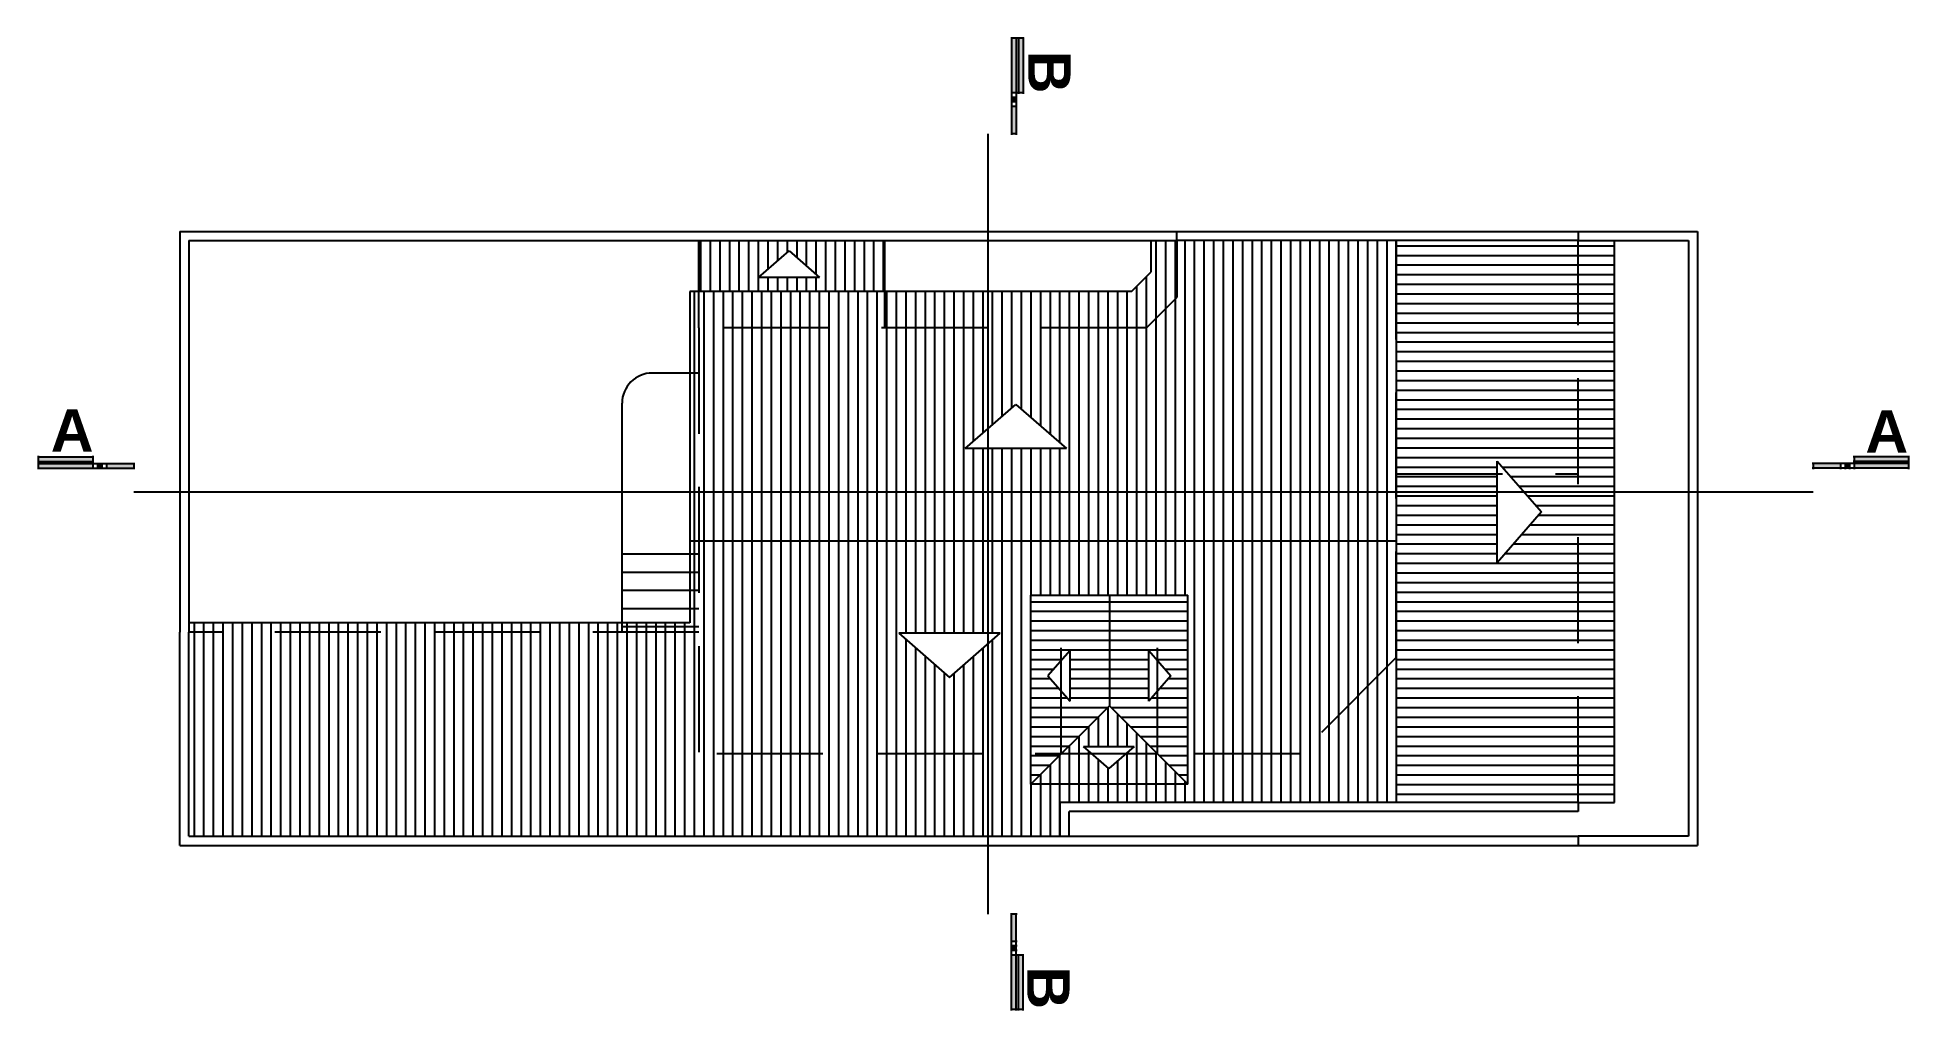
# Model space of a CAD drawing. Extents: x 130 to 509, y 87 to 225.
# Drawn here: x 364.54 to 395.44, y 156.29 to 172.35 of the extents above; entities that cross this region are included whole.
import ezdxf

# ---------------------------------------------------------------- set-up
doc = ezdxf.new("R2010")
doc.units = 0
doc.header["$LTSCALE"] = 7
doc.linetypes.add('ACAD_ISO05W100', pattern=[37.5, 24, -3, 0.5, -3, 0.5, -3, 0.5, -3])
doc.linetypes.add('HIDDEN', pattern=[0.375, 0.25, -0.125])
for name, color, linetype in [('01', 7, 'CONTINUOUS'), ('02', 2, 'CONTINUOUS'), ('03', 3, 'CONTINUOUS'), ('04', 4, 'CONTINUOUS'), ('06', 6, 'CONTINUOUS'), ('20', 2, 'CONTINUOUS'), ('30', 3, 'CONTINUOUS'), ('50', 5, 'CONTINUOUS'), ('CORTE', 5, 'ACAD_ISO05W100'), ('CT', 8, 'CONTINUOUS')]:
    doc.layers.add(name, color=color, linetype=linetype)
doc.styles.add('SANSSERIFBOLD', font='sasb____.pfb')
pattern_1 = [(90, (-97.05795, 0), (-0.15875, 3e-17), [])]
pattern_2 = [(0, (-97.05795, 0), (6e-17, 0.15875), [])]

msp = doc.modelspace()

# ---------------------------------------------------------------- texts
at = {"layer": 'CORTE', "color": 4, "style": 'SANSSERIFBOLD'}
for p in [(364.757, 165.513), (394.708, 165.496)]:
    msp.add_text('A', height=0.7, dxfattribs=at).set_placement(p)

# ---------------------------------------------------------------- blocks, each defined once
blk = doc.blocks.new('A$C5EAD5E81')
at = {"layer": '02'}
for p, q in [((0, 0), (0.93, 0.813)), ((0.93, 0.813), (1.86, 0)), ((1.86, 0), (0, 0))]:
    blk.add_line(p, q, dxfattribs=at)
blk = doc.blocks.new('CT')
at = {"layer": 'CT'}
for p, q in [((-2.14, 0.25), (-0.9, 0.25)), ((-2.14, 0.15), (-0.9, 0.15)), ((-2.14, 0.1), (0, 0.1)), ((-2.14, 0), (0, 0)), ((-2.12, 0.27), (-2.12, 0.13)), ((-2.12, 0.12), (-2.12, -0.02)), ((-0.92, 0.27), (-0.92, 0.13)), ((-0.92, 0.12), (-0.92, -0.02)), ((-0.82, 0.12), (-0.82, -0.02)), ((-0.72, 0.12), (-0.72, -0.02)), ((-0.62, 0.12), (-0.62, -0.02)), ((-0.02, 0.12), (-0.02, -0.02))]:
    blk.add_line(p, q, dxfattribs=at)
for points in [[(-2.12, 0.15), (-0.92, 0.15), (-2.12, 0.25), (-0.92, 0.25)], [(-2.12, 0), (-0.92, 0), (-2.12, 0.1), (-0.92, 0.1)], [(-0.82, 0), (-0.72, 0), (-0.82, 0.1), (-0.72, 0.1)], [(-0.62, 0), (-0.02, 0), (-0.62, 0.1), (-0.02, 0.1)]]:
    blk.add_solid(points, dxfattribs=at)
blk = doc.blocks.new('A$C1A152EBB')
at = {"layer": 'CORTE'}
blk.add_line((0, 14.468), (0, 1.59), dxfattribs=at)
at = {"layer": 'CORTE', "yscale": 0.75, "zscale": 0.75, "rotation": 270}
for p, xscale in [((0.392, 14.453), 0.75), ((0.392, 1.605), -0.75)]:
    blk.add_blockref('CT', p, dxfattribs=dict(at, xscale=xscale))
at = {"layer": 'CORTE', "color": 4, "style": 'SANSSERIFBOLD'}
for p in [(0.665, 15.839), (0.648, 0.729)]:
    blk.add_text('B', height=0.7, rotation=270, dxfattribs=at).set_placement(p)

# ---------------------------------------------------------------- hatches: boundary and pattern name
at = {"layer": '01'}
h = msp.add_hatch(dxfattribs=at)
h.set_pattern_fill('ANSI31', color=256, scale=0.05, angle=45, style=0)
h.set_pattern_definition(pattern_1)
h.paths.add_polyline_path([(375.456, 167.555), (375.456, 164.848), (386.966, 164.848), (386.966, 168.995), (383.344, 168.995), (383.344, 168.055), (382.844, 167.555)])
h.paths.add_polyline_path([(379.847, 165.562), (380.685, 166.293), (381.522, 165.562)], flags=16)
h.paths.add_polyline_path([(378.526, 167.555), (378.526, 168.155), (375.456, 168.155), (375.456, 167.555)])
h.paths.add_polyline_path([(382.844, 167.555), (383.344, 168.055), (383.344, 168.995), (382.919, 168.995), (382.919, 168.479), (382.595, 168.155), (378.526, 168.155), (378.526, 167.555)], flags=16)
h.paths.add_polyline_path([(375.306, 164.848), (375.456, 164.848), (375.456, 166.81), (375.306, 166.81)])
h.paths.add_polyline_path([(375.306, 166.81), (375.456, 166.81), (375.456, 167.555), (375.456, 168.155), (375.306, 168.155)])
h.paths.add_polyline_path([(375.456, 164.848), (375.456, 164.04), (386.966, 164.04), (386.966, 164.848)])
h.paths.add_polyline_path([(375.306, 164.04), (375.456, 164.04), (375.456, 164.848), (375.306, 164.848)])
h = msp.add_hatch(dxfattribs=at)
h.set_pattern_fill('ANSI31', color=256, scale=0.05, angle=45, style=0)
h.set_pattern_definition([(90, (-12.02198, 0), (-0.15875, 3e-17), [])])
h.paths.add_polyline_path([(375.456, 168.995), (375.456, 168.155), (378.526, 168.155), (378.526, 168.995)])
h.paths.add_polyline_path([(377.448, 168.387), (376.441, 168.387), (376.945, 168.827)], flags=16)
h = msp.add_hatch(dxfattribs=at)
h.set_pattern_fill('ANSI31', color=256, scale=0.05, angle=315, style=0)
h.set_pattern_definition(pattern_2)
h.paths.add_polyline_path([(386.966, 168.995), (386.966, 165.145), (388.63, 165.145), (388.63, 165.354), (388.813, 165.145), (389.966, 165.145), (389.966, 168.995)])
h.paths.add_polyline_path([(386.966, 164.848), (386.966, 162.113), (386.966, 159.725), (389.966, 159.725), (389.966, 164.848), (389.072, 164.848), (389.362, 164.517), (388.63, 163.68), (388.63, 164.848)])
h.paths.add_polyline_path([(386.966, 165.145), (386.966, 164.848), (388.63, 164.848), (388.63, 165.145)])
h.paths.add_polyline_path([(389.966, 164.848), (389.966, 165.145), (388.813, 165.145), (389.072, 164.848)])
h = msp.add_hatch(dxfattribs=at)
h.set_pattern_fill('ANSI31', color=256, scale=0.05, angle=315, style=0)
h.set_pattern_definition(pattern_2)
h.paths.add_polyline_path([(389.966, 164.848), (390.566, 164.848), (390.566, 168.995), (389.966, 168.995)])
h.paths.add_polyline_path([(390.566, 164.848), (389.966, 164.848), (389.966, 159.725), (390.566, 159.725)])
h = msp.add_hatch(dxfattribs=at)
h.set_pattern_fill('ANSI31', color=256, scale=0.05, angle=45, style=0)
h.set_pattern_definition(pattern_1)
h.paths.add_polyline_path([(380.936, 163.145), (383.526, 163.145), (383.526, 160.525), (385.378, 160.525), (386.966, 162.113), (386.966, 164.04), (375.456, 164.04), (375.456, 160.525), (380.936, 160.525)])
h.paths.add_polyline_path([(378.752, 162.518), (380.427, 162.518), (379.589, 161.787)], flags=16)
h.paths.add_polyline_path([(375.456, 164.04), (375.306, 164.04), (375.306, 163.825), (375.456, 163.825)])
h.paths.add_polyline_path([(375.456, 163.825), (375.306, 163.825), (375.306, 163.525), (375.456, 163.525)])
h.paths.add_polyline_path([(375.456, 163.525), (375.306, 163.525), (375.306, 163.225), (375.456, 163.225)])
h.paths.add_polyline_path([(375.456, 163.225), (375.306, 163.225), (375.306, 162.925), (375.456, 162.925)])
h.paths.add_polyline_path([(375.456, 162.925), (375.306, 162.925), (375.306, 162.685), (374.186, 162.685), (374.186, 162.625), (375.456, 162.625)])
h.paths.add_polyline_path([(375.456, 162.625), (374.186, 162.625), (374.186, 162.535), (375.456, 162.535)])
h = msp.add_hatch(dxfattribs=at)
h.set_pattern_fill('ANSI31', color=256, scale=0.05, angle=315, style=0)
h.set_pattern_definition(pattern_2)
h.paths.add_polyline_path([(382.231, 163.145), (381.436, 163.145), (381.436, 162.066), (381.581, 162.232), (381.581, 161.395), (381.436, 161.561), (381.436, 160.525), (382.231, 161.32)])
h.paths.add_polyline_path([(381.215, 161.813), (381.436, 162.066), (381.436, 163.145), (380.936, 163.145), (380.936, 160.525), (381.436, 160.525), (381.436, 161.561)])
h.paths.add_polyline_path([(381.436, 160.525), (380.936, 160.525), (380.936, 160.025)])
h.paths.add_polyline_path([(383.526, 160.525), (383.026, 160.525), (383.526, 160.025)])
h = msp.add_hatch(dxfattribs=at)
h.set_pattern_fill('ANSI31', color=256, scale=0.05, angle=315, style=0)
h.set_pattern_definition(pattern_2)
h.paths.add_polyline_path([(382.881, 162.232), (383.026, 162.066), (383.026, 163.145), (382.231, 163.145), (382.231, 161.32), (383.026, 160.525), (383.026, 161.561), (382.881, 161.395)])
h.paths.add_polyline_path([(383.026, 160.525), (383.526, 160.525), (383.526, 163.145), (383.026, 163.145), (383.026, 162.066), (383.246, 161.813), (383.026, 161.561)])
h = msp.add_hatch(dxfattribs=at)
h.set_pattern_fill('ANSI31', color=256, scale=0.05, angle=45, style=0)
h.set_pattern_definition(pattern_1)
h.paths.add_polyline_path([(374.186, 162.685), (367.036, 162.685), (367.036, 162.535), (374.186, 162.535)])
h = msp.add_hatch(dxfattribs=at)
h.set_pattern_fill('ANSI31', color=256, scale=0.05, angle=45, style=0)
h.set_pattern_definition(pattern_1)
h.paths.add_polyline_path([(386.966, 162.113), (385.378, 160.525), (383.526, 160.525), (383.526, 160.025), (380.936, 160.025), (380.936, 160.525), (375.456, 160.525), (375.456, 162.535), (367.036, 162.535), (367.036, 159.165), (381.416, 159.165), (381.416, 159.725), (386.966, 159.725)])
h = msp.add_hatch(dxfattribs=at)
h.set_pattern_fill('ANSI31', color=256, scale=0.05, angle=45, style=0)
h.set_pattern_definition(pattern_1)
h.paths.add_polyline_path([(383.026, 160.525), (382.497, 160.525), (382.219, 160.282), (381.941, 160.525), (381.436, 160.525), (380.936, 160.025), (383.526, 160.025)])
h.paths.add_polyline_path([(382.231, 161.32), (381.436, 160.525), (381.941, 160.525), (381.8, 160.648), (382.637, 160.648), (382.497, 160.525), (383.026, 160.525)])

# ---------------------------------------------------------------- linework, layer by layer
at = {"layer": '02'}
for p, q in [((375.456, 167.555), (375.456, 168.995)), ((378.526, 167.555), (378.526, 168.995)), ((375.456, 166.81), (374.686, 166.81)), ((374.186, 163.825), (374.186, 166.31))]:
    msp.add_line(p, q, dxfattribs=at)
msp.add_arc((374.686, 166.31), 0.5, 90, 180, dxfattribs=at)
at = {"layer": '03', "linetype": 'HIDDEN'}
for p, q in [((383.344, 168.995), (383.344, 168.055)), ((386.966, 162.113), (386.966, 168.995)), ((389.966, 159.725), (389.966, 168.995)), ((382.844, 167.555), (383.344, 168.055)), ((382.844, 167.555), (375.456, 167.555)), ((375.456, 167.555), (375.456, 160.525)), ((386.966, 165.145), (389.966, 165.145)), ((375.456, 162.535), (367.036, 162.535)), ((386.966, 162.113), (385.378, 160.525)), ((385.378, 160.525), (375.456, 160.525))]:
    msp.add_line(p, q, dxfattribs=at)
at = {"layer": '04'}
for p, q in [((382.919, 168.479), (382.919, 168.995)), ((386.966, 168.995), (386.966, 159.725)), ((390.566, 159.725), (390.566, 168.995)), ((382.595, 168.155), (382.919, 168.479)), ((382.595, 168.155), (375.306, 168.155)), ((375.306, 168.155), (375.306, 162.685)), ((379.847, 165.562), (380.685, 166.293)), ((380.685, 166.293), (381.522, 165.562)), ((381.522, 165.562), (379.847, 165.562)), ((388.63, 163.68), (388.63, 165.354)), ((388.63, 165.354), (389.362, 164.517)), ((389.362, 164.517), (388.63, 163.68)), ((375.306, 162.685), (367.036, 162.685)), ((380.427, 162.518), (378.752, 162.518)), ((378.752, 162.518), (379.589, 161.787)), ((379.589, 161.787), (380.427, 162.518)), ((389.966, 159.725), (390.566, 159.725))]:
    msp.add_line(p, q, dxfattribs=at)
at = {"layer": '06'}
for p, q in [((375.306, 164.04), (386.966, 164.04)), ((382.231, 163.145), (382.231, 161.32)), ((380.936, 160.025), (382.231, 161.32)), ((383.526, 160.025), (382.231, 161.32))]:
    msp.add_line(p, q, dxfattribs=at)
at = {"layer": '20'}
for p, q in [((374.186, 163.825), (375.456, 163.825)), ((374.186, 163.825), (375.456, 163.825)), ((374.186, 162.535), (374.186, 163.825)), ((374.186, 163.525), (375.456, 163.525)), ((374.186, 163.225), (375.456, 163.225)), ((374.186, 162.925), (375.456, 162.925)), ((374.186, 162.625), (375.456, 162.625))]:
    msp.add_line(p, q, dxfattribs=at)
at = {"layer": '30'}
for p, q in [((366.886, 169.145), (383.344, 169.145)), ((366.886, 169.145), (366.886, 162.535)), ((389.966, 169.145), (391.936, 169.145)), ((391.936, 169.145), (391.936, 159.015)), ((367.036, 168.995), (383.344, 168.995)), ((367.036, 168.995), (367.036, 162.535)), ((389.966, 168.995), (391.786, 168.995)), ((391.786, 168.995), (391.786, 159.165)), ((391.786, 159.165), (389.966, 159.165)), ((389.966, 159.015), (391.936, 159.015))]:
    msp.add_line(p, q, dxfattribs=at)
at = {"layer": '50'}
for p, q in [((383.344, 169.145), (389.966, 169.145)), ((383.344, 168.995), (383.344, 169.145)), ((389.966, 169.145), (389.966, 168.995)), ((386.966, 168.995), (383.344, 168.995)), ((389.966, 168.995), (386.966, 168.995)), ((380.936, 160.025), (380.936, 163.145)), ((380.936, 163.145), (383.526, 163.145)), ((383.526, 160.025), (383.526, 163.145)), ((366.886, 159.015), (366.886, 162.535)), ((367.036, 159.165), (367.036, 162.535)), ((381.581, 162.232), (381.215, 161.813)), ((381.581, 161.395), (381.581, 162.232)), ((382.881, 162.232), (383.246, 161.813)), ((382.881, 161.395), (382.881, 162.232)), ((381.215, 161.813), (381.581, 161.395)), ((383.246, 161.813), (382.881, 161.395)), ((381.8, 160.648), (382.637, 160.648)), ((382.219, 160.282), (381.8, 160.648)), ((382.637, 160.648), (382.219, 160.282)), ((383.526, 160.025), (380.936, 160.025)), ((389.966, 159.725), (381.416, 159.725)), ((381.416, 159.165), (381.416, 159.725)), ((389.966, 159.575), (381.566, 159.575)), ((381.566, 159.165), (381.566, 159.575)), ((389.966, 159.725), (389.966, 159.575)), ((367.036, 159.165), (389.966, 159.165)), ((389.966, 159.165), (389.966, 159.015)), ((366.886, 159.015), (389.966, 159.015))]:
    msp.add_line(p, q, dxfattribs=at)
at = {"layer": '50', "linetype": 'HIDDEN'}
for p, q in [((381.436, 163.145), (383.026, 163.145)), ((381.436, 160.525), (381.436, 163.145)), ((383.026, 160.525), (383.026, 163.145)), ((383.026, 160.525), (381.436, 160.525))]:
    msp.add_line(p, q, dxfattribs=at)
at = {"layer": 'CORTE'}
msp.add_line((366.127, 164.848), (393.847, 164.848), dxfattribs=at)

# ---------------------------------------------------------------- block references
at = {"layer": '01'}
msp.add_blockref('A$C1A152EBB', (380.225, 156.29), dxfattribs=at)
at = {"layer": '02', "xscale": 0.5410850781230703, "yscale": 0.5410850781230703, "zscale": 0.5410850781230703}
msp.add_blockref('A$C5EAD5E81', (376.441, 168.387), dxfattribs=at)
at = {"layer": 'CORTE', "yscale": 0.75, "zscale": 0.75}
for p, xscale in [((366.142, 165.24), 0.75), ((393.832, 165.24), -0.75)]:
    msp.add_blockref('CT', p, dxfattribs=dict(at, xscale=xscale))

msp.set_redraw_order([(e.dxf.handle, doc.entitydb.next_handle()) for e in msp.query("TEXT MTEXT ATTDEF DIMENSION ARC_DIMENSION")])  # texts and dimensions are drawn at this point

doc.saveas('drawing.dxf')
